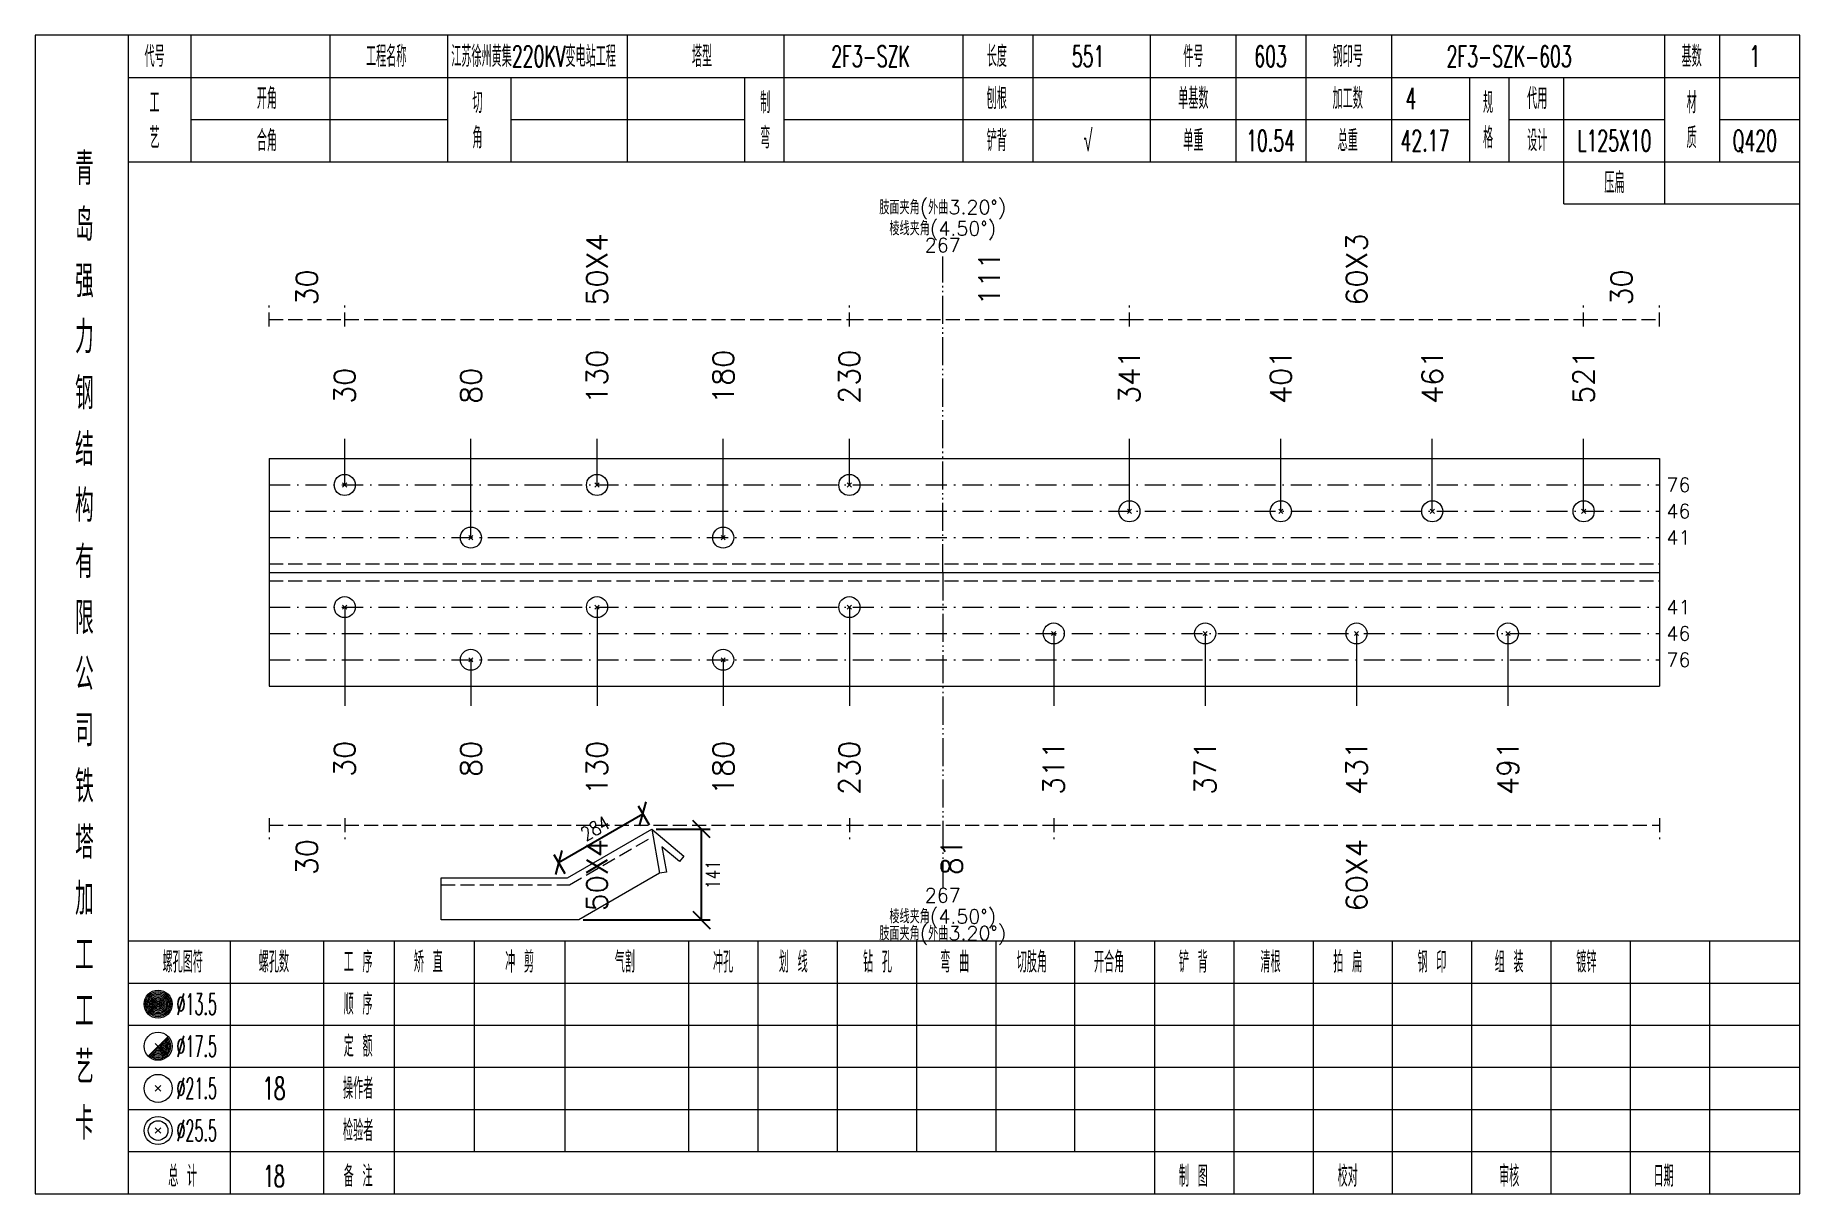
# Model space of a CAD drawing. Extents: x 0 to 4623, y -1159 to 4890.
# Drawn here: x 934.2 to 1185.6, y 2025 to 2190 of the extents above; entities that cross this region are included whole.
import ezdxf
from ezdxf.enums import TextEntityAlignment as Align

# ---------------------------------------------------------------- set-up
doc = ezdxf.new("R2010")
doc.units = 0
doc.header["$MEASUREMENT"] = 0
for name, pattern in [('一点画线', [5.2, 3, -1, 0.2, -1]), ('制弯线', [5.9, 4, -0.5, 0.2, -0.5, 0.2, -0.5]), ('虚线', [2.75, 2, -0.75])]:
    doc.linetypes.add(name, pattern=pattern)
doc.layers.get('0').update_dxf_attribs({"linetype": 'CONTINUOUS', "lineweight": 25})
doc.layers.get('Defpoints').update_dxf_attribs({"linetype": 'CONTINUOUS'})
for name, color, linetype, lineweight in [('1', 7, 'CONTINUOUS', 25), ('2', 7, 'CONTINUOUS', 25), ('4', 7, 'CONTINUOUS', 25), ('5', 7, 'CONTINUOUS', 25)]:
    doc.layers.add(name, color=color, linetype=linetype, lineweight=lineweight)
doc.styles.add('DimFont', font='simplex.shx', dxfattribs={"width": 0.8, "bigfont": 'gbhzfs.shx'})
doc.styles.get("Standard").update_dxf_attribs({"font": 'simplex.shx', "width": 0.7, "height": 3, "bigfont": 'gbhzfs.shx'})
doc.dimstyles.new('DHDxfDimStyleOblique', dxfattribs={"dimtxt": 2.5, "dimasz": 2.5, "dimexe": 1.25, "dimexo": 0.625, "dimtad": 2, "dimtxsty": 'DimFont', "dimblk": 'OBLIQUE', "dimblk1": 'OBLIQUE', "dimblk2": 'OBLIQUE', "dimcen": 2.5, "dimadec": 0, "dimazin": 0, "dimtfac": 1, "dimtmove": 0, "dimatfit": 3, "dimfxl": 0, "dimarcsym": 0})

msp = doc.modelspace()

# ---------------------------------------------------------------- texts
at = {"color": 7, "linetype": 'Continuous', "lineweight": 13}
for s, p in [('肢面夹角(外曲3.20%%d)', (1063.494, 2166.5)), ('267', (1063.494, 2068.5))]:
    msp.add_text(s, height=2, dxfattribs=at).set_placement(p, align=Align.TOP_CENTER)
for p in [(1063.494, 2162.5), (1063.494, 2064.5)]:
    msp.add_text('棱线夹角(4.50%%d)', height=2, dxfattribs=at).set_placement(p, align=Align.MIDDLE_CENTER)
at = {"color": 8, "linetype": 'Continuous', "lineweight": 9}
for s, p in [('50X4', (1014.239, 2151.5)), ('60X3', (1122.457, 2151.5)), ('111', (1070.145, 2151.5)), ('30', (972.893, 2151.5)), ('30', (1160.207, 2151.5))]:
    msp.add_text(s, height=3, rotation=90, dxfattribs=at).set_placement(p, align=Align.MIDDLE_LEFT)
at = {"color": 7, "linetype": 'Continuous', "lineweight": 13}
for s, p in [('267', (1063.494, 2158.5)), ('肢面夹角(外曲3.20%%d)', (1063.494, 2060.5))]:
    msp.add_text(s, height=2, dxfattribs=at).set_placement(p, align=Align.BOTTOM_CENTER)
for s, p in [('130', (1014.239, 2137.5)), ('180', (1032.215, 2137.5)), ('230', (1050.191, 2137.5)), ('30', (978.286, 2137.5)), ('80', (996.262, 2137.5)), ('341', (1090.099, 2137.5)), ('401', (1111.671, 2137.5)), ('461', (1133.242, 2137.5)), ('521', (1154.814, 2137.5))]:
    msp.add_text(s, height=3, rotation=90, dxfattribs=at).set_placement(p, align=Align.MIDDLE_LEFT)
for s, p in [('76', (1166.6, 2125.95)), ('46', (1166.6, 2122.2)), ('41', (1166.6, 2118.45)), ('41', (1166.6, 2108.55)), ('46', (1166.6, 2104.8)), ('76', (1166.6, 2101.05))]:
    msp.add_text(s, height=2, dxfattribs=at).set_placement(p, align=Align.MIDDLE_LEFT)
at = {"color": 8, "linetype": 'Continuous', "lineweight": 9}
for s, p in [('30', (972.893, 2075.5)), ('50X4', (1014.239, 2075.5)), ('81', (1064.752, 2075.5)), ('60X4', (1122.457, 2075.5))]:
    msp.add_text(s, height=3, rotation=90, dxfattribs=at).set_placement(p, align=Align.MIDDLE_RIGHT)
at = {"layer": '1', "color": 7, "linetype": 'Continuous', "lineweight": 13}
for s, p in [('30', (978.286, 2089.5)), ('80', (996.262, 2089.5)), ('130', (1014.239, 2089.5)), ('180', (1032.215, 2089.5)), ('230', (1050.191, 2089.5)), ('311', (1079.313, 2089.5)), ('371', (1100.885, 2089.5)), ('431', (1122.457, 2089.5)), ('491', (1144.028, 2089.5))]:
    msp.add_text(s, height=3, rotation=90, dxfattribs=at).set_placement(p, align=Align.MIDDLE_RIGHT)
at = {"layer": '4', "color": 1, "linetype": 'Continuous', "lineweight": 13}
for s, height, width, p in [('代号', 3, 0.6, (951.2, 2187)), ('工程名称', 3, 0.6, (984.2, 2187)), ('江苏徐州黄集220KV变电站工程', 3, 0.6, (1005.2, 2187)), ('塔型', 3, 0.6, (1029.2, 2187)), ('2F3-SZK', 3, 0.6, (1053.2, 2187)), ('长度', 3, 0.6, (1071.2, 2187)), ('551', 3, 0.6, (1084.2, 2187)), ('件号', 3, 0.6, (1099.2, 2187)), ('603', 3, 0.6, (1110.2, 2187)), ('钢印号', 3, 0.6, (1121.2, 2187)), ('2F3-SZK-603', 3, 0.6, (1144.2, 2187)), ('基数', 3, 0.6, (1170.2, 2187)), ('1', 3, 0.6, (1179.2, 2187)), ('开角', 3, 0.6, (967.2, 2181)), ('制', 3, 0.6, (1038.2, 2180.4)), ('刨根', 3, 0.6, (1071.2, 2181)), ('单基数', 3, 0.6, (1099.2, 2181)), ('加工数', 3, 0.6, (1121.2, 2181)), ('4', 3, 0.6, (1130.2, 2181)), ('规', 3, 0.6, (1141.2, 2180.4)), ('代用', 3, 0.6, (1148.2, 2181)), ('材', 3, 0.6, (1170.2, 2180.4)), ('工', 3, 0.6, (951.2, 2180.4)), ('切', 3, 0.6, (997.2, 2180.4)), ('艺', 3, 0.6, (951.2, 2175.4)), ('角', 3, 0.6, (997.2, 2175.4)), ('弯', 3, 0.6, (1038.2, 2175.4)), ('格', 3, 0.6, (1141.2, 2175.4)), ('质', 3, 0.6, (1170.2, 2175.4)), ('合角', 3, 0.6, (967.2, 2175)), ('铲背', 3, 0.6, (1071.2, 2175)), ('√', 3, 0.6, (1084.2, 2175)), ('单重', 3, 0.6, (1099.2, 2175)), ('10.54', 3, 0.6, (1110.2, 2175)), ('总重', 3, 0.6, (1121.2, 2175)), ('42.17', 3, 0.6, (1132.2, 2175)), ('设计', 3, 0.6, (1148.2, 2175)), ('L125X10', 3, 0.6, (1159.2, 2175)), ('Q420', 3, 0.6, (1179.2, 2175)), ('青', 4.6, 0.8, (941.2, 2171)), ('压扁', 3, 0.6, (1159.2, 2169)), ('岛', 4.6, 0.8, (941.2, 2163)), ('强', 4.6, 0.8, (941.2, 2155)), ('力', 4.6, 0.8, (941.2, 2147)), ('钢', 4.6, 0.8, (941.2, 2139)), ('结', 4.6, 0.8, (941.2, 2131)), ('构', 4.6, 0.8, (941.2, 2123)), ('有', 4.6, 0.8, (941.2, 2115)), ('限', 4.6, 0.8, (941.2, 2107)), ('公', 4.6, 0.8, (941.2, 2099)), ('司', 4.6, 0.8, (941.2, 2091)), ('铁', 4.6, 0.8, (941.2, 2083)), ('塔', 4.6, 0.8, (941.2, 2075)), ('加', 4.6, 0.8, (941.2, 2067)), ('工', 4.6, 0.8, (941.2, 2059)), ('螺孔图符', 3, 0.6, (955.2, 2058)), ('螺孔数', 3, 0.6, (968.2, 2058)), ('工 序', 3, 0.6, (980.2, 2058)), ('矫 直', 3, 0.6, (990.2, 2058)), ('冲 剪', 3, 0.6, (1003.2, 2058)), ('气割', 3, 0.6, (1018.2, 2058)), ('冲孔', 3, 0.6, (1032.2, 2058)), ('划 线', 3, 0.6, (1042.2, 2058)), ('钻 孔', 3, 0.6, (1054.2, 2058)), ('弯 曲', 3, 0.6, (1065.2, 2058)), ('切肢角', 3, 0.6, (1076.2, 2058)), ('开合角', 3, 0.6, (1087.2, 2058)), ('铲 背', 3, 0.6, (1099.2, 2058)), ('清根', 3, 0.6, (1110.2, 2058)), ('拍 扁', 3, 0.6, (1121.2, 2058)), ('钢 印', 3, 0.6, (1133.2, 2058)), ('组 装', 3, 0.6, (1144.2, 2058)), ('镀锌', 3, 0.6, (1155.2, 2058)), ('工', 4.6, 0.8, (941.2, 2051)), ('%%C13.5', 3, 0.5, (957.2, 2052)), ('顺 序', 3, 0.6, (980.2, 2052)), ('%%C17.5', 3, 0.5, (957.2, 2046)), ('定 额', 3, 0.6, (980.2, 2046)), ('艺', 4.6, 0.8, (941.2, 2043)), ('%%C21.5', 3, 0.5, (957.2, 2040)), ('18', 3.2, 0.6, (968.2, 2040)), ('操作者', 3, 0.6, (980.2, 2040)), ('卡', 4.6, 0.8, (941.2, 2035)), ('%%C25.5', 3, 0.5, (957.2, 2034)), ('检验者', 3, 0.6, (980.2, 2034)), ('总 计', 3, 0.6, (955.2, 2027.5)), ('18', 3, 0.6, (968.2, 2027.5)), ('备 注', 3, 0.6, (980.2, 2027.5)), ('制 图', 3, 0.6, (1099.2, 2027.5)), ('校对', 3, 0.6, (1121.2, 2027.5)), ('审核', 3, 0.6, (1144.2, 2027.5)), ('日期', 3, 0.6, (1166.2, 2027.5))]:
    msp.add_text(s, height=height, dxfattribs=dict(at, width=width)).set_placement(p, align=Align.MIDDLE_CENTER)

# ---------------------------------------------------------------- blocks, each defined once
blk = doc.blocks.new('_OBLIQUE')
at = {"color": 0, "linetype": 'ByBlock', "lineweight": -2}
blk.add_line((-0.5, -0.5), (0.5, 0.5), dxfattribs=at)
blk = doc.blocks.new('*D15')
at = {"layer": '2', "color": 7, "linetype": 'Continuous', "lineweight": -2}
for p, q in [((1008.77, 2072.17), (1020.77, 2079.09)), ((1021.71, 2077.47), (1020.15, 2080.18)), ((1009.71, 2070.54), (1008.15, 2073.25))]:
    blk.add_line(p, q, dxfattribs=at)
at = {"layer": 'Defpoints', "color": 0, "linetype": 'Continuous'}
for p in [(1020.77, 2079.09), (1022.02, 2076.93), (1010.02, 2070)]:
    blk.add_point(p, dxfattribs=at)
at = {"layer": '2', "color": 7, "linetype": 'Continuous', "lineweight": -2, "xscale": 2.5, "yscale": 2.5, "zscale": 2.5}
for p, rotation in [((1020.77, 2079.09), 29.99999999999946), ((1008.77, 2072.17), 209.9999999999995)]:
    blk.add_blockref('_OBLIQUE', p, dxfattribs=dict(at, rotation=rotation))
at = {"layer": '2', "color": 7, "linetype": 'Continuous', "lineweight": 13, "insert": (1013.96, 2077.04), "char_height": 2, "attachment_point": 5, "rotation": 30, "line_spacing_factor": 0.6, "style": 'DimFont'}
blk.add_mtext('284', dxfattribs=at)
blk = doc.blocks.new('*D16')
at = {"layer": '2', "color": 7, "linetype": 'Continuous', "lineweight": -2}
for p, q in [((1022.65, 2076.93), (1030.37, 2076.93)), ((1029.12, 2064), (1029.12, 2076.93)), ((1012.26, 2064), (1030.37, 2064))]:
    blk.add_line(p, q, dxfattribs=at)
at = {"layer": 'Defpoints', "color": 0, "linetype": 'Continuous'}
for p in [(1022.02, 2076.93), (1029.12, 2076.93), (1011.63, 2064)]:
    blk.add_point(p, dxfattribs=at)
at = {"layer": '2', "color": 7, "linetype": 'Continuous', "lineweight": -2, "xscale": 2.5, "yscale": 2.5, "zscale": 2.5}
for p, rotation in [((1029.12, 2076.93), 90), ((1029.12, 2064), 270)]:
    blk.add_blockref('_OBLIQUE', p, dxfattribs=dict(at, rotation=rotation))
at = {"layer": '2', "color": 7, "linetype": 'Continuous', "lineweight": 13, "insert": (1030.75, 2070.46), "char_height": 2, "attachment_point": 5, "rotation": 90, "line_spacing_factor": 0.6, "style": 'DimFont'}
blk.add_mtext('141', dxfattribs=at)
blk = doc.blocks.new('孔21.5')
at = {"layer": '5', "color": 7, "linetype": 'Continuous', "lineweight": 13}
for p, q in [((-0.2, -0.2), (0.2, 0.2)), ((-0.2, 0.2), (0.2, -0.2))]:
    blk.add_line(p, q, dxfattribs=at)
blk.add_circle((0, 0), 1, dxfattribs=at)

# ---------------------------------------------------------------- dimensions: what is measured, and where the dimension line sits
at = {"layer": '2', "color": 7, "linetype": 'Continuous', "lineweight": 13}
for base, p1, angle, text, picture, middle, dimtype in [((1020.775, 2079.093), (1010.025, 2070), 30, '284', '*D15', (1014.775, 2075.629), 161), ((1029.121, 2076.928), (1011.633, 2064), 90, '141', '*D16', (1029.121, 2070.464), 160)]:
    dim = msp.add_linear_dim(base=base, p1=p1, p2=(1022.025, 2076.928), angle=angle, text=text, dimstyle='DHDxfDimStyleOblique', override={"dimtxt": 2, "dimclrd": 7, "dimclre": 7, "dimclrt": 7}, dxfattribs=at)
    dim.commit()
    dim.dimension.update_dxf_attribs({"geometry": picture, "text_midpoint": middle, "dimtype": dimtype})

# ---------------------------------------------------------------- linework, layer by layer
at = {"color": 190, "linetype": '制弯线', "lineweight": 13}
for q in [(1063.494, 2158.5), (1063.494, 2068.5)]:
    msp.add_line((1063.494, 2113.5), q, dxfattribs=at)
at = {"color": 8, "linetype": '虚线', "lineweight": 9}
for p, q in [((967.5, 2148.5), (967.5, 2151.5)), ((967.5, 2149.5), (978.286, 2149.5)), ((978.286, 2148.5), (978.286, 2151.5)), ((978.286, 2148.5), (978.286, 2151.5)), ((978.286, 2149.5), (1050.191, 2149.5)), ((1050.191, 2148.5), (1050.191, 2151.5)), ((1050.191, 2148.5), (1050.191, 2151.5)), ((1050.191, 2149.5), (1090.099, 2149.5)), ((1090.099, 2148.5), (1090.099, 2151.5)), ((1090.099, 2148.5), (1090.099, 2151.5)), ((1090.099, 2149.5), (1154.814, 2149.5)), ((1154.814, 2148.5), (1154.814, 2151.5)), ((1154.814, 2148.5), (1154.814, 2151.5)), ((1154.814, 2149.5), (1165.6, 2149.5)), ((1165.6, 2148.5), (1165.6, 2151.5)), ((967.5, 2078.5), (967.5, 2075.5)), ((967.5, 2077.5), (978.286, 2077.5)), ((978.286, 2078.5), (978.286, 2075.5)), ((978.286, 2078.5), (978.286, 2075.5)), ((978.286, 2077.5), (1050.191, 2077.5)), ((1050.191, 2078.5), (1050.191, 2075.5)), ((1050.191, 2078.5), (1050.191, 2075.5)), ((1050.191, 2077.5), (1079.313, 2077.5)), ((1079.313, 2078.5), (1079.313, 2075.5)), ((1079.313, 2078.5), (1079.313, 2075.5)), ((1079.313, 2077.5), (1165.6, 2077.5)), ((1165.6, 2078.5), (1165.6, 2075.5))]:
    msp.add_line(p, q, dxfattribs=at)
at = {"color": 7, "linetype": 'Continuous', "lineweight": 13}
for p, q in [((978.286, 2125.95), (978.286, 2132.5)), ((996.262, 2118.45), (996.262, 2132.5)), ((1014.239, 2125.95), (1014.239, 2132.5)), ((1032.215, 2118.45), (1032.215, 2132.5)), ((1050.191, 2125.95), (1050.191, 2132.5)), ((1090.099, 2122.2), (1090.099, 2132.5)), ((1111.671, 2122.2), (1111.671, 2132.5)), ((1133.242, 2122.2), (1133.242, 2132.5)), ((1154.814, 2122.2), (1154.814, 2132.5)), ((978.286, 2108.55), (978.286, 2094.5)), ((1014.239, 2108.55), (1014.239, 2094.5)), ((1050.191, 2108.55), (1050.191, 2094.5)), ((1079.313, 2104.8), (1079.313, 2094.5)), ((1100.885, 2104.8), (1100.885, 2094.5)), ((1122.457, 2104.8), (1122.457, 2094.5)), ((1144.028, 2104.8), (1144.028, 2094.5)), ((996.262, 2101.05), (996.262, 2094.5)), ((1032.215, 2101.05), (1032.215, 2094.5))]:
    msp.add_line(p, q, dxfattribs=at)
at = {"color": 7, "linetype": 'Continuous', "lineweight": 18}
for p, q in [((967.5, 2129.7), (967.5, 2097.3)), ((967.5, 2129.7), (1165.6, 2129.7)), ((1165.6, 2129.7), (1165.6, 2097.3)), ((967.5, 2113.5), (1165.6, 2113.5))]:
    msp.add_line(p, q, dxfattribs=at)
at = {"color": 3, "linetype": '一点画线', "lineweight": 13}
for p, q in [((967.5, 2125.95), (1165.6, 2125.95)), ((967.5, 2122.2), (1165.6, 2122.2)), ((967.5, 2118.45), (1165.6, 2118.45)), ((967.5, 2108.55), (1165.6, 2108.55)), ((967.5, 2104.8), (1165.6, 2104.8)), ((967.5, 2101.05), (1165.6, 2101.05))]:
    msp.add_line(p, q, dxfattribs=at)
at = {"color": 1, "linetype": '虚线', "lineweight": 18}
for p, q in [((967.5, 2114.7), (1165.6, 2114.7)), ((967.5, 2112.3), (1165.6, 2112.3))]:
    msp.add_line(p, q, dxfattribs=at)
at = {"layer": '1', "color": 7, "linetype": 'Continuous', "lineweight": 18}
msp.add_line((967.5, 2097.3), (1165.6, 2097.3), dxfattribs=at)
at = {"layer": '2', "color": 7, "linetype": 'Continuous', "lineweight": 13}
for p, q in [((1010.025, 2070), (1022.025, 2076.928)), ((1022.025, 2076.928), (1023.134, 2070.64)), ((1022.025, 2076.928), (1026.621, 2073.071)), ((1025.978, 2072.305), (1023.487, 2074.396)), ((1023.487, 2074.396), (1024.119, 2070.814)), ((1026.621, 2073.071), (1025.978, 2072.305)), ((992.025, 2070), (1010.025, 2070)), ((992.025, 2064), (992.025, 2070)), ((1023.134, 2070.64), (1011.633, 2064)), ((1024.119, 2070.814), (1023.134, 2070.64)), ((1011.633, 2064), (992.025, 2064))]:
    msp.add_line(p, q, dxfattribs=at)
at = {"layer": '2', "color": 1, "linetype": '虚线', "lineweight": 13}
for p, q in [((1010.293, 2069), (1022.21, 2075.88)), ((992.025, 2069), (1010.293, 2069))]:
    msp.add_line(p, q, dxfattribs=at)
at = {"layer": '4', "color": 1, "linetype": 'Continuous', "lineweight": 18}
for p, q in [((947.5, 2025), (947.5, 2190)), ((956.4, 2172), (956.4, 2190)), ((976.2, 2172), (976.2, 2190)), ((993, 2172), (993, 2190)), ((1018.6, 2172), (1018.6, 2190)), ((1040.9, 2172), (1040.9, 2190)), ((1066.4, 2172), (1066.4, 2190)), ((1076.4, 2172), (1076.4, 2190)), ((1093.1, 2172), (1093.1, 2190)), ((1105.3, 2172), (1105.3, 2190)), ((1115.3, 2172), (1115.3, 2190)), ((1127.5, 2172), (1127.5, 2190)), ((1166.4, 2166), (1166.4, 2190)), ((1174.2, 2172), (1174.2, 2190)), ((947.5, 2184), (1185.6, 2184)), ((1002, 2172), (1002, 2184)), ((1035.3, 2172), (1035.3, 2184)), ((1138.6, 2172), (1138.6, 2184)), ((1144.2, 2172), (1144.2, 2184)), ((1152, 2166), (1152, 2184)), ((956.4, 2178), (993, 2178)), ((1002, 2178), (1035.3, 2178)), ((1040.9, 2178), (1138.6, 2178)), ((1144.2, 2178), (1166.4, 2178)), ((1174.2, 2178), (1185.6, 2178)), ((947.5, 2172), (1185.6, 2172)), ((1152, 2166), (1185.6, 2166)), ((947.5, 2061), (1185.6, 2061)), ((962, 2025), (962, 2061)), ((975.3, 2025), (975.3, 2061)), ((985.4, 2025), (985.4, 2061)), ((996.8, 2031), (996.8, 2061)), ((1009.7, 2031), (1009.7, 2061)), ((1027.3, 2031), (1027.3, 2061)), ((1037.2, 2031), (1037.2, 2061)), ((1048.5, 2031), (1048.5, 2061)), ((1059.8, 2031), (1059.8, 2061)), ((1071.1, 2031), (1071.1, 2061)), ((1082.3, 2031), (1082.3, 2061)), ((1093.7, 2031), (1093.7, 2061)), ((1105, 2031), (1105, 2061)), ((1116.3, 2031), (1116.3, 2061)), ((1127.6, 2031), (1127.6, 2061)), ((1138.9, 2031), (1138.9, 2061)), ((1150.2, 2031), (1150.2, 2061)), ((1161.5, 2031), (1161.5, 2061)), ((1172.8, 2031), (1172.8, 2061)), ((947.5, 2055), (1185.6, 2055)), ((947.5, 2049), (1185.6, 2049)), ((947.5, 2043), (1185.6, 2043)), ((947.5, 2037), (1185.6, 2037)), ((947.5, 2031), (1185.6, 2031)), ((1093.7, 2025), (1093.7, 2031)), ((1105, 2025), (1105, 2031)), ((1116.3, 2025), (1116.3, 2031)), ((1127.6, 2025), (1127.6, 2031)), ((1138.9, 2025), (1138.9, 2031)), ((1150.2, 2025), (1150.2, 2031)), ((1161.5, 2025), (1161.5, 2031)), ((1172.8, 2025), (1172.8, 2031))]:
    msp.add_line(p, q, dxfattribs=at)
at = {"layer": '4', "color": 7, "linetype": 'Continuous', "lineweight": 13}
for p, q in [((951.5, 2051.8), (951.9, 2052.2)), ((951.9, 2051.8), (951.5, 2052.2)), ((950.286, 2044.586), (953.114, 2047.414)), ((951.3, 2046.4), (952.1, 2045.6)), ((951.3, 2039.6), (952.1, 2040.4)), ((951.3, 2040.4), (952.1, 2039.6)), ((951.3, 2033.6), (952.1, 2034.4)), ((951.3, 2034.4), (952.1, 2033.6))]:
    msp.add_line(p, q, dxfattribs=at)
at = {"layer": '4', "color": 1, "linetype": 'Continuous', "lineweight": 18}
msp.add_lwpolyline([(934.2, 2190), (934.2, 2025), (1185.6, 2025), (1185.6, 2190)], close=True, dxfattribs=at)
at = {"layer": '4', "color": 7, "linetype": 'Continuous', "lineweight": 13}
for centre, radius in [((951.7, 2052), 2), ((951.7, 2052), 1.8), ((951.7, 2052), 1.6), ((951.7, 2052), 1.4), ((951.7, 2052), 1.2), ((951.7, 2052), 1), ((951.7, 2052), 0.8), ((951.7, 2052), 0.6), ((951.7, 2052), 0.4), ((951.7, 2052), 0.2), ((951.7, 2046), 2), ((951.7, 2040), 2), ((951.7, 2034), 2), ((951.7, 2034), 1.4)]:
    msp.add_circle(centre, radius, dxfattribs=at)
for radius in [1.8, 1.6, 1.4, 1.2, 1, 0.8, 0.6, 0.4, 0.2]:
    msp.add_arc((951.7, 2046), radius, 225, 45, dxfattribs=at)

# ---------------------------------------------------------------- block references
at = {"color": 7, "linetype": 'Continuous', "lineweight": 13, "xscale": 1.5, "yscale": 1.5, "zscale": 1.5}
for p in [(978.286, 2125.95), (1014.239, 2125.95), (1050.191, 2125.95), (1090.099, 2122.2), (1111.671, 2122.2), (1133.242, 2122.2), (1154.814, 2122.2), (996.262, 2118.45), (1032.215, 2118.45)]:
    msp.add_blockref('孔21.5', p, dxfattribs=at)
at = {"layer": '1', "color": 7, "linetype": 'Continuous', "lineweight": 13, "xscale": 1.5, "yscale": 1.5, "zscale": 1.5}
for p in [(978.286, 2108.55), (1014.239, 2108.55), (1050.191, 2108.55), (1079.313, 2104.8), (1100.885, 2104.8), (1122.457, 2104.8), (1144.028, 2104.8), (996.262, 2101.05), (1032.215, 2101.05)]:
    msp.add_blockref('孔21.5', p, dxfattribs=at)

msp.set_redraw_order([(e.dxf.handle, doc.entitydb.next_handle()) for e in msp.query("TEXT MTEXT ATTDEF DIMENSION ARC_DIMENSION")])  # texts and dimensions are drawn at this point

doc.saveas('drawing.dxf')
